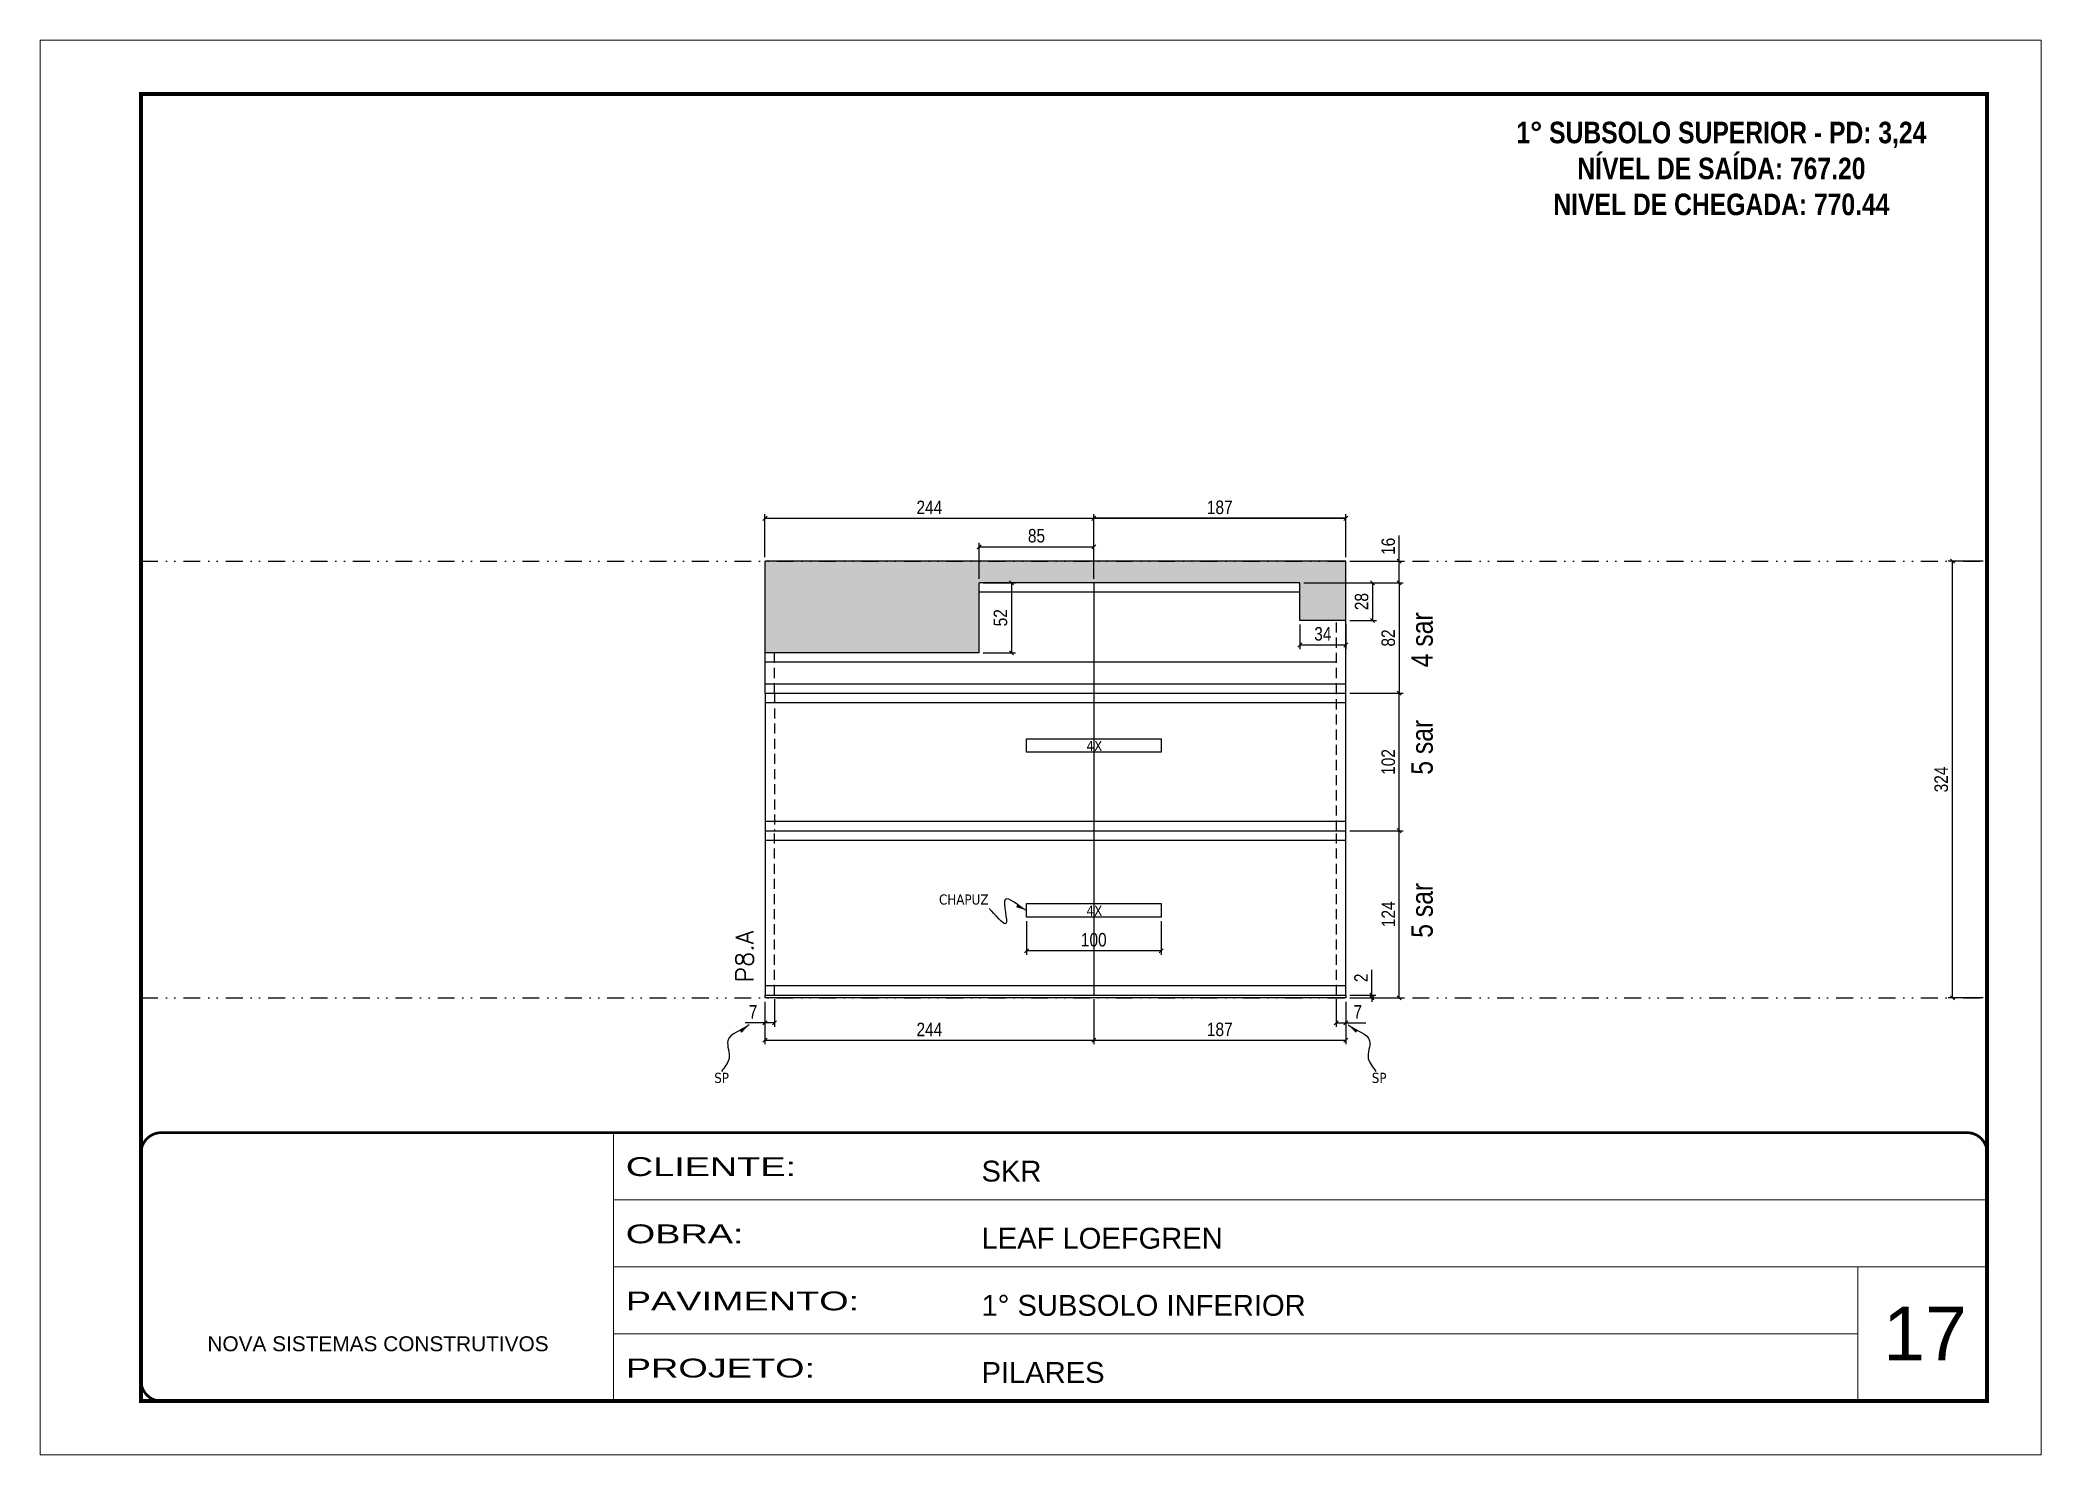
# Model space of a CAD drawing. Extents: x 14400 to 27878, y -21631 to 6985.
# Drawn here: x 14413 to 15898, y 1340 to 2390 of the extents above; entities that cross this region are included whole.
import ezdxf

# ---------------------------------------------------------------- set-up
doc = ezdxf.new("R2010")
doc.units = 0
for name, pattern in [('CONTINUO', [0]), ('DASHED', [0.75, 0.5, -0.25]), ('DIVIDE2', [0.625, 0.25, -0.125, 0, -0.125, 0, -0.125]), ('HIDDEN', [0.375, 0.25, -0.125])]:
    doc.linetypes.add(name, pattern=pattern)
for name, color, linetype, lineweight in [('CARIMBO', 255, 'Continuous', 9), ('Folhas', 255, 'Continuous', 9), ('SARRAFO DE PRESSAO', 251, 'DASHED', 9), ('Texto Seção', 7, 'Continuous', 15)]:
    doc.layers.add(name, color=color, linetype=linetype, lineweight=lineweight)
for name, color, linetype in [('COTA', 241, 'Continuous'), ('NOMENCLATURA', 7, 'Continuous'), ('Nível', 160, 'Continuous'), ('Painéis', 200, 'Continuous'), ('Romaneio', 10, 'Continuous'), ('SARR_2.2x10', 60, 'Continuous'), ('SARR_2.2x7', 40, 'Continuous'), ('Sarrafo de Pressão', 42, 'HIDDEN'), ('texto', 7, 'Continuous')]:
    doc.layers.add(name, color=color, linetype=linetype)
doc.styles.add('ARIAL', font='arial.ttf')
doc.styles.add('ARIAL_NARROW', font='ARIALN.TTF', dxfattribs={"height": 0.2})
doc.styles.add('COTA TECNICA', font='techl___.ttf', dxfattribs={"height": 10})
doc.styles.add('COTA TECNICA-50', font='techl___.ttf', dxfattribs={"height": 10})
doc.styles.add('REGUA-120', font='ROMANS.shx', dxfattribs={"height": 15})
doc.styles.add('ROMANC', font='techb___.ttf', dxfattribs={"height": 2.5})
doc.styles.get("Standard").update_dxf_attribs({"font": 'arial.ttf'})
doc.styles.add('Tecnologia', font='')
doc.styles.get('Tecnologia').set_extended_font_data('Forgotten Futurist')
doc.dimstyles.new('COTA PAINEL-50', dxfattribs={"dimtxt": 10, "dimasz": 3, "dimexe": 3, "dimexo": 3, "dimgap": 3, "dimtad": 1, "dimdec": 1, "dimzin": 12, "dimdsep": 46, "dimtxsty": 'COTA TECNICA-50', "dimblk1": 'OBLIQUE', "dimblk2": 'OBLIQUE', "dimsah": 1, "dimcen": 0.9, "dimclrd": 4, "dimclre": 4, "dimclrt": 240, "dimadec": 1, "dimazin": 3, "dimtfac": 1, "dimtdec": 1, "dimtmove": 0, "dimatfit": 3, "dimfxl": 1, "dimtolj": 1, "dimtzin": 12, "dimarcsym": 0})
doc.dimstyles.new('PAINEL', dxfattribs={"dimtxt": 10, "dimasz": 3, "dimexe": 3, "dimexo": 3, "dimgap": 3, "dimtad": 1, "dimdec": 1, "dimzin": 12, "dimdsep": 46, "dimtxsty": 'COTA TECNICA', "dimblk1": 'OBLIQUE', "dimblk2": 'OBLIQUE', "dimsah": 1, "dimcen": 0.9, "dimclrd": 4, "dimclre": 4, "dimclrt": 240, "dimadec": 1, "dimazin": 3, "dimtfac": 1, "dimtdec": 1, "dimtmove": 0, "dimatfit": 3, "dimfxl": 1, "dimtolj": 1, "dimtzin": 12, "dimarcsym": 0})
doc.dimstyles.get("Standard").update_dxf_attribs({"dimtxt": 0.18, "dimasz": 0.18, "dimexe": 0.18, "dimexo": 0.0625, "dimgap": 0.09, "dimtad": 0, "dimtih": 1, "dimtoh": 1, "dimdec": 4, "dimzin": 0, "dimdsep": 46, "dimtxsty": 'Standard', "dimcen": 0.09, "dimadec": 0, "dimazin": 0, "dimtfac": 1, "dimtdec": 4, "dimtofl": 0, "dimtmove": 0, "dimatfit": 3, "dimfxl": 1, "dimtolj": 1, "dimtzin": 0, "dimarcsym": 0})

msp = doc.modelspace()

# ---------------------------------------------------------------- texts
at = {"layer": 'CARIMBO', "style": 'ARIAL'}
msp.add_text('17', height=40, dxfattribs=at).set_placement((15781.33, 1410.57))
at = {"layer": 'NOMENCLATURA', "style": 'ARIAL_NARROW'}
for s, p in [('4 sar', (15447.06, 1924.97)), ('5 sar', (15447.06, 1845.23)), ('5 sar', (15447.06, 1724.23))]:
    msp.add_text(s, height=16, rotation=90, dxfattribs=at).set_placement(p)
at = {"layer": 'NOMENCLATURA', "color": 2, "insert": (15661.31, 2356.49), "char_height": 16, "attachment_point": 2, "style": 'ROMANC'}
msp.add_mtext_dynamic_manual_height_columns('\\P1° SUBSOLO SUPERIOR - PD: 3,24\\PNÍVEL DE SAÍDA: 767.20\\PNIVEL DE CHEGADA: 770.44', width=432.3511, gutter_width=1, heights=[0], dxfattribs=at)
at = {"layer": 'texto', "color": 0, "char_height": 7.5, "attachment_point": 5}
for s, insert in [('{\\fTahoma|b0|i0|c0|p34;\\C4;4X}', (15195.94, 1866.59)), ('{\\fTahoma|b0|i0|c0|p34;\\C4;CHAPUZ}', (15099, 1752.57)), ('{\\fTahoma|b0|i0|c0|p34;\\C4;4X}', (15195.94, 1744.26)), ('{\\fTahoma|b0|i0|c0|p34;\\C4;SP}', (14919.3, 1620.22)), ('{\\fTahoma|b0|i0|c0|p34;\\C4;SP}', (15407.32, 1620.22))]:
    msp.add_mtext(s, dxfattribs=dict(at, insert=insert))
at = {"layer": 'Texto Seção', "insert": (14942.93, 1690.96), "char_height": 13, "width": 285.3299, "attachment_point": 7, "rotation": 90, "style": 'REGUA-120'}
msp.add_mtext('P8.A', dxfattribs=at)

# ---------------------------------------------------------------- blocks, each defined once
blk = doc.blocks.new('9999999999')
at = {"color": 30, "linetype": 'CONTINUO'}
for p, q in [((98564.6, 34230.2), (98564.6, 34429.4)), ((98564.6, 34379.6), (99584, 34379.6)), ((98564.6, 34329.8), (99488, 34329.8)), ((99584, 34329.8), (99488, 34329.8)), ((99488, 34329.8), (99488, 34230.2)), ((98564.6, 34280), (99488, 34280))]:
    blk.add_line(p, q, dxfattribs=at)
at = {"color": 30, "linetype": 'CONTINUO', "const_width": 2}
blk.add_lwpolyline([(99584, 34230.2), (99584, 34414.4, 0.414214), (99569, 34429.4), (98229, 34429.4, 0.414214), (98214, 34414.4), (98214, 34245.2, 0.414214), (98229, 34230.2), (99584, 34230.2)], format="xyb", dxfattribs=at)
at = {"layer": 'Folhas'}
blk.add_lwpolyline([(98139, 34190.2), (99624, 34190.2), (99624, 35240.2), (98139, 35240.2)], close=True, dxfattribs=at)
at = {"layer": 'Folhas', "color": 30, "const_width": 3}
blk.add_lwpolyline([(98214, 34230.2), (99584, 34230.2), (99584, 35200.2), (98214, 35200.2)], close=True, dxfattribs=at)
at = {"color": 7, "linetype": 'Continuous', "ltscale": 5, "style": 'ARIAL'}
for s, height, p in [('SKR', 15.48, (98837.7, 34393.1)), ('LEAF LOEFGREN', 15.483, (98837.7, 34343.3)), ('1° SUBSOLO INFERIOR', 15.483, (98837.7, 34293.5)), ('NOVA SISTEMAS CONSTRUTIVOS', 11.059, (98263.2, 34267.2)), ('PILARES', 15.48, (98837.7, 34243.7))]:
    blk.add_text(s, height=height, dxfattribs=at).set_placement(p)
at = {"layer": 'Folhas', "color": 7, "style": 'Tecnologia', "width": 1.5}
for s, p in [('CLIENTE:', (98573.7, 34397.2)), ('OBRA:', (98573.7, 34347.3)), ('PAVIMENTO:', (98573.7, 34297.5)), ('PROJETO:', (98573.7, 34247.7))]:
    blk.add_text(s, height=14, dxfattribs=at).set_placement(p)
blk = doc.blocks.new('_Oblique')
at = {"color": 0, "linetype": 'ByBlock', "lineweight": -2}
blk.add_line((-0.5, -0.5), (0.5, 0.5), dxfattribs=at)
blk = doc.blocks.new('*D1032')
at = {"layer": 'COTA', "color": 4, "lineweight": -2, "transparency": 16777216}
for p, q in [((14958.5, 1678.7), (14958.5, 1658.2)), ((14951.5, 1676.7), (14951.5, 1658.2)), ((14951.5, 1661.2), (14936.8, 1661.2)), ((14958.5, 1661.2), (14951.5, 1661.2))]:
    blk.add_line(p, q, dxfattribs=at)
at = {"layer": 'Defpoints', "color": 0, "transparency": 16777216}
for p in [(14951.5, 1679.7), (14958.5, 1681.7), (14951.5, 1661.2)]:
    blk.add_point(p, dxfattribs=at)
at = {"layer": 'COTA', "color": 4, "lineweight": -2, "transparency": 16777216, "xscale": 3, "yscale": 3, "zscale": 3, "rotation": 180}
blk.add_blockref('_Oblique', (14951.5, 1661.2), dxfattribs=at)
at = {"layer": 'COTA', "color": 4, "lineweight": -2, "transparency": 16777216, "xscale": 3, "yscale": 3, "zscale": 3}
blk.add_blockref('_Oblique', (14958.5, 1661.2), dxfattribs=at)
at = {"layer": 'COTA', "color": 240, "transparency": 16777216, "insert": (14942.7, 1669.3), "char_height": 10, "attachment_point": 5, "style": 'COTA TECNICA-50'}
blk.add_mtext('\\A1;7', dxfattribs=at)
blk = doc.blocks.new('*D1033')
at = {"layer": 'COTA', "color": 4, "lineweight": -2, "transparency": 16777216}
for p, q in [((15375.5, 1678.7), (15375.5, 1658.2)), ((15382.5, 1676.7), (15382.5, 1658.2)), ((15375.5, 1661.2), (15382.5, 1661.2)), ((15382.5, 1661.2), (15397.3, 1661.2))]:
    blk.add_line(p, q, dxfattribs=at)
at = {"layer": 'Defpoints', "color": 0, "transparency": 16777216}
for p in [(15375.5, 1681.7), (15382.5, 1679.7), (15382.5, 1661.2)]:
    blk.add_point(p, dxfattribs=at)
at = {"layer": 'COTA', "color": 4, "lineweight": -2, "transparency": 16777216, "xscale": 3, "yscale": 3, "zscale": 3, "rotation": 180}
blk.add_blockref('_Oblique', (15375.5, 1661.2), dxfattribs=at)
at = {"layer": 'COTA', "color": 4, "lineweight": -2, "transparency": 16777216, "xscale": 3, "yscale": 3, "zscale": 3}
blk.add_blockref('_Oblique', (15382.5, 1661.2), dxfattribs=at)
at = {"layer": 'COTA', "color": 240, "transparency": 16777216, "insert": (15391.4, 1669.3), "char_height": 10, "attachment_point": 5, "style": 'COTA TECNICA-50'}
blk.add_mtext('\\A1;7', dxfattribs=at)
blk = doc.blocks.new('*D1034')
at = {"layer": 'Defpoints', "color": 0, "linetype": 'ByBlock', "transparency": 16777216}
for p in [(15382.5, 1803.7), (15422.2, 1803.7), (15382.5, 1679.7)]:
    blk.add_point(p, dxfattribs=at)
at = {"layer": 'Romaneio', "color": 4, "linetype": 'ByBlock', "lineweight": -2, "transparency": 16777216}
for p, q in [((15385.5, 1803.7), (15425.2, 1803.7)), ((15422.2, 1679.7), (15422.2, 1803.7)), ((15385.5, 1679.7), (15425.2, 1679.7))]:
    blk.add_line(p, q, dxfattribs=at)
at = {"layer": 'Romaneio', "color": 4, "linetype": 'ByBlock', "lineweight": -2, "transparency": 16777216, "xscale": 3, "yscale": 3, "zscale": 3}
for p, rotation in [((15422.2, 1803.7), 90), ((15422.2, 1679.7), 270)]:
    blk.add_blockref('_Oblique', p, dxfattribs=dict(at, rotation=rotation))
at = {"layer": 'Romaneio', "color": 240, "linetype": 'ByBlock', "transparency": 16777216, "insert": (15414.1, 1741.7), "char_height": 10, "attachment_point": 5, "rotation": 90, "style": 'COTA TECNICA'}
blk.add_mtext('\\A1;124', dxfattribs=at)
blk = doc.blocks.new('*D1035')
at = {"layer": 'Defpoints', "color": 0, "linetype": 'ByBlock', "transparency": 16777216}
for p in [(15382.5, 1803.7), (15422.2, 1803.7), (15382.5, 1679.7)]:
    blk.add_point(p, dxfattribs=at)
at = {"layer": 'Romaneio', "color": 4, "linetype": 'ByBlock', "lineweight": -2, "transparency": 16777216}
for p, q in [((15385.5, 1803.7), (15425.2, 1803.7)), ((15422.2, 1679.7), (15422.2, 1803.7)), ((15385.5, 1679.7), (15425.2, 1679.7))]:
    blk.add_line(p, q, dxfattribs=at)
at = {"layer": 'Romaneio', "color": 4, "linetype": 'ByBlock', "lineweight": -2, "transparency": 16777216, "xscale": 3, "yscale": 3, "zscale": 3}
for p, rotation in [((15422.2, 1803.7), 90), ((15422.2, 1679.7), 270)]:
    blk.add_blockref('_Oblique', p, dxfattribs=dict(at, rotation=rotation))
at = {"layer": 'Romaneio', "color": 240, "linetype": 'ByBlock', "transparency": 16777216, "insert": (15414.1, 1741.7), "char_height": 10, "attachment_point": 5, "rotation": 90, "style": 'COTA TECNICA'}
blk.add_mtext('\\A1;124', dxfattribs=at)
blk = doc.blocks.new('*D1036')
at = {"layer": 'COTA', "color": 4, "lineweight": -2, "transparency": 16777216}
for p, q in [((15401.8, 1681.7), (15401.8, 1700.5)), ((15385.5, 1681.7), (15404.8, 1681.7)), ((15385.5, 1679.7), (15404.8, 1679.7)), ((15401.8, 1679.7), (15401.8, 1681.7)), ((15401.8, 1679.7), (15401.8, 1676.7))]:
    blk.add_line(p, q, dxfattribs=at)
at = {"layer": 'Defpoints', "color": 0, "transparency": 16777216}
for p in [(15382.5, 1681.7), (15382.5, 1679.7), (15401.8, 1679.7)]:
    blk.add_point(p, dxfattribs=at)
at = {"layer": 'COTA', "color": 4, "lineweight": -2, "transparency": 16777216, "xscale": 3, "yscale": 3, "zscale": 3}
for p, rotation in [((15401.8, 1681.7), 270), ((15401.8, 1679.7), 90)]:
    blk.add_blockref('_Oblique', p, dxfattribs=dict(at, rotation=rotation))
at = {"layer": 'COTA', "color": 240, "transparency": 16777216, "insert": (15393.8, 1694.5), "char_height": 10, "attachment_point": 5, "rotation": 90, "style": 'COTA TECNICA-50'}
blk.add_mtext('\\A1;2', dxfattribs=at)
blk = doc.blocks.new('*D1049')
at = {"layer": 'COTA', "color": 4, "lineweight": -2, "transparency": 16777216}
for p, q in [((15195.5, 1678.7), (15195.5, 1645.2)), ((14951.5, 1676.7), (14951.5, 1645.2)), ((14951.5, 1648.2), (15195.5, 1648.2))]:
    blk.add_line(p, q, dxfattribs=at)
at = {"layer": 'Defpoints', "color": 0, "transparency": 16777216}
for p in [(14951.5, 1679.7), (15195.5, 1681.7), (15195.5, 1648.2)]:
    blk.add_point(p, dxfattribs=at)
at = {"layer": 'COTA', "color": 4, "lineweight": -2, "transparency": 16777216, "xscale": 3, "yscale": 3, "zscale": 3, "rotation": 180}
blk.add_blockref('_Oblique', (14951.5, 1648.2), dxfattribs=at)
at = {"layer": 'COTA', "color": 4, "lineweight": -2, "transparency": 16777216, "xscale": 3, "yscale": 3, "zscale": 3}
blk.add_blockref('_Oblique', (15195.5, 1648.2), dxfattribs=at)
at = {"layer": 'COTA', "color": 240, "transparency": 16777216, "insert": (15073.5, 1656.2), "char_height": 10, "attachment_point": 5, "style": 'COTA TECNICA-50'}
blk.add_mtext('\\A1;244', dxfattribs=at)
blk = doc.blocks.new('*D1050')
at = {"layer": 'COTA', "color": 4, "lineweight": -2, "transparency": 16777216}
for p, q in [((15195.5, 1678.7), (15195.5, 1645.2)), ((15382.5, 1676.7), (15382.5, 1645.2)), ((15195.5, 1648.2), (15382.5, 1648.2))]:
    blk.add_line(p, q, dxfattribs=at)
at = {"layer": 'Defpoints', "color": 0, "transparency": 16777216}
for p in [(15195.5, 1681.7), (15382.5, 1679.7), (15382.5, 1648.2)]:
    blk.add_point(p, dxfattribs=at)
at = {"layer": 'COTA', "color": 4, "lineweight": -2, "transparency": 16777216, "xscale": 3, "yscale": 3, "zscale": 3, "rotation": 180}
blk.add_blockref('_Oblique', (15195.5, 1648.2), dxfattribs=at)
at = {"layer": 'COTA', "color": 4, "lineweight": -2, "transparency": 16777216, "xscale": 3, "yscale": 3, "zscale": 3}
blk.add_blockref('_Oblique', (15382.5, 1648.2), dxfattribs=at)
at = {"layer": 'COTA', "color": 240, "transparency": 16777216, "insert": (15289, 1656.2), "char_height": 10, "attachment_point": 5, "style": 'COTA TECNICA-50'}
blk.add_mtext('\\A1;187', dxfattribs=at)
blk = doc.blocks.new('*D1051')
at = {"layer": 'COTA', "color": 4, "linetype": 'ByBlock', "lineweight": -2, "transparency": 16777216}
for p, q in [((15145.5, 1736.6), (15145.5, 1711.6)), ((15245.5, 1736.6), (15245.5, 1711.6)), ((15245.5, 1714.6), (15145.5, 1714.6))]:
    blk.add_line(p, q, dxfattribs=at)
at = {"layer": 'Defpoints', "color": 0, "linetype": 'ByBlock', "transparency": 16777216}
for p in [(15145.5, 1739.6), (15245.5, 1739.6), (15145.5, 1714.6)]:
    blk.add_point(p, dxfattribs=at)
at = {"layer": 'COTA', "color": 4, "linetype": 'ByBlock', "lineweight": -2, "transparency": 16777216, "xscale": 3, "yscale": 3, "zscale": 3, "rotation": 180}
blk.add_blockref('_Oblique', (15145.5, 1714.6), dxfattribs=at)
at = {"layer": 'COTA', "color": 4, "linetype": 'ByBlock', "lineweight": -2, "transparency": 16777216, "xscale": 3, "yscale": 3, "zscale": 3}
blk.add_blockref('_Oblique', (15245.5, 1714.6), dxfattribs=at)
at = {"layer": 'COTA', "color": 240, "linetype": 'ByBlock', "transparency": 16777216, "insert": (15195.5, 1722.7), "char_height": 10, "attachment_point": 5, "style": 'COTA TECNICA'}
blk.add_mtext('\\A1;100', dxfattribs=at)
blk = doc.blocks.new('*D1060')
at = {"layer": 'COTA', "color": 4, "lineweight": -2, "transparency": 16777216}
for p, q in [((15385.5, 1905.7), (15425.2, 1905.7)), ((15422.2, 1803.7), (15422.2, 1905.7)), ((15385.5, 1803.7), (15425.2, 1803.7))]:
    blk.add_line(p, q, dxfattribs=at)
at = {"layer": 'Defpoints', "color": 0, "transparency": 16777216}
for p in [(15382.5, 1905.7), (15422.2, 1905.7), (15382.5, 1803.7)]:
    blk.add_point(p, dxfattribs=at)
at = {"layer": 'COTA', "color": 4, "lineweight": -2, "transparency": 16777216, "xscale": 3, "yscale": 3, "zscale": 3}
for p, rotation in [((15422.2, 1905.7), 90), ((15422.2, 1803.7), 270)]:
    blk.add_blockref('_Oblique', p, dxfattribs=dict(at, rotation=rotation))
at = {"layer": 'COTA', "color": 240, "transparency": 16777216, "insert": (15414.1, 1854.7), "char_height": 10, "attachment_point": 5, "rotation": 90, "style": 'COTA TECNICA'}
blk.add_mtext('\\A1;102', dxfattribs=at)
blk = doc.blocks.new('*D1061')
at = {"layer": 'COTA', "color": 4, "lineweight": -2, "transparency": 16777216}
for p, q in [((15351.5, 1987.7), (15425.2, 1987.7)), ((15422.2, 1987.7), (15422.2, 1905.7)), ((15385.5, 1905.7), (15425.2, 1905.7))]:
    blk.add_line(p, q, dxfattribs=at)
at = {"layer": 'Defpoints', "color": 0, "transparency": 16777216}
for p in [(15348.5, 1987.7), (15382.5, 1905.7), (15422.2, 1905.7)]:
    blk.add_point(p, dxfattribs=at)
at = {"layer": 'COTA', "color": 4, "lineweight": -2, "transparency": 16777216, "xscale": 3, "yscale": 3, "zscale": 3}
for p, rotation in [((15422.2, 1987.7), 90), ((15422.2, 1905.7), 270)]:
    blk.add_blockref('_Oblique', p, dxfattribs=dict(at, rotation=rotation))
at = {"layer": 'COTA', "color": 240, "transparency": 16777216, "insert": (15414.1, 1946.7), "char_height": 10, "attachment_point": 5, "rotation": 90, "style": 'COTA TECNICA'}
blk.add_mtext('\\A1;82', dxfattribs=at)
blk = doc.blocks.new('*D1062')
at = {"layer": 'COTA', "color": 4, "lineweight": -2, "transparency": 16777216}
for p, q in [((14951.5, 2006.7), (14951.5, 2038.5)), ((14951.5, 2035.5), (15195.5, 2035.5)), ((15195.5, 1990.7), (15195.5, 2038.5))]:
    blk.add_line(p, q, dxfattribs=at)
at = {"layer": 'Defpoints', "color": 0, "transparency": 16777216}
for p in [(15195.5, 2035.5), (14951.5, 2003.7), (15195.5, 1987.7)]:
    blk.add_point(p, dxfattribs=at)
at = {"layer": 'COTA', "color": 4, "lineweight": -2, "transparency": 16777216, "xscale": 3, "yscale": 3, "zscale": 3, "rotation": 180}
blk.add_blockref('_Oblique', (14951.5, 2035.5), dxfattribs=at)
at = {"layer": 'COTA', "color": 4, "lineweight": -2, "transparency": 16777216, "xscale": 3, "yscale": 3, "zscale": 3}
blk.add_blockref('_Oblique', (15195.5, 2035.5), dxfattribs=at)
at = {"layer": 'COTA', "color": 240, "transparency": 16777216, "insert": (15073.5, 2043.6), "char_height": 10, "attachment_point": 5, "style": 'COTA TECNICA'}
blk.add_mtext('\\A1;244', dxfattribs=at)
blk = doc.blocks.new('*D1063')
at = {"layer": 'COTA', "color": 4, "lineweight": -2, "transparency": 16777216}
for p, q in [((15195.5, 1990.7), (15195.5, 2038.5)), ((15195.5, 2035.5), (15382.5, 2035.5)), ((15382.5, 2006.7), (15382.5, 2038.5))]:
    blk.add_line(p, q, dxfattribs=at)
at = {"layer": 'Defpoints', "color": 0, "transparency": 16777216}
for p in [(15382.5, 2035.5), (15382.5, 2003.7), (15195.5, 1987.7)]:
    blk.add_point(p, dxfattribs=at)
at = {"layer": 'COTA', "color": 4, "lineweight": -2, "transparency": 16777216, "xscale": 3, "yscale": 3, "zscale": 3, "rotation": 180}
blk.add_blockref('_Oblique', (15195.5, 2035.5), dxfattribs=at)
at = {"layer": 'COTA', "color": 4, "lineweight": -2, "transparency": 16777216, "xscale": 3, "yscale": 3, "zscale": 3}
blk.add_blockref('_Oblique', (15382.5, 2035.5), dxfattribs=at)
at = {"layer": 'COTA', "color": 240, "transparency": 16777216, "insert": (15289, 2043.6), "char_height": 10, "attachment_point": 5, "style": 'COTA TECNICA'}
blk.add_mtext('\\A1;187', dxfattribs=at)
blk = doc.blocks.new('*D1064')
at = {"layer": 'COTA', "color": 4, "lineweight": -2, "transparency": 16777216}
for p, q in [((15195.5, 1990.7), (15195.5, 2038.5)), ((15382.5, 2035.5), (15195.5, 2035.5)), ((15382.5, 2006.7), (15382.5, 2038.5))]:
    blk.add_line(p, q, dxfattribs=at)
at = {"layer": 'Defpoints', "color": 0, "transparency": 16777216}
for p in [(15195.5, 2035.5), (15382.5, 2003.7), (15195.5, 1987.7)]:
    blk.add_point(p, dxfattribs=at)
at = {"layer": 'COTA', "color": 4, "lineweight": -2, "transparency": 16777216, "xscale": 3, "yscale": 3, "zscale": 3, "rotation": 180}
blk.add_blockref('_Oblique', (15195.5, 2035.5), dxfattribs=at)
at = {"layer": 'COTA', "color": 4, "lineweight": -2, "transparency": 16777216, "xscale": 3, "yscale": 3, "zscale": 3}
blk.add_blockref('_Oblique', (15382.5, 2035.5), dxfattribs=at)
at = {"layer": 'COTA', "color": 240, "transparency": 16777216, "insert": (15289, 2043.6), "char_height": 10, "attachment_point": 5, "style": 'COTA TECNICA'}
blk.add_mtext('\\A1;187', dxfattribs=at)
blk = doc.blocks.new('*D1067')
at = {"layer": 'COTA', "color": 4, "lineweight": -2, "transparency": 16777216}
for p, q in [((15348.5, 1956.7), (15348.5, 1938.5)), ((15382.5, 1956.7), (15382.5, 1938.5)), ((15348.5, 1941.5), (15382.5, 1941.5))]:
    blk.add_line(p, q, dxfattribs=at)
at = {"layer": 'Defpoints', "color": 0, "transparency": 16777216}
for p in [(15348.5, 1959.7), (15382.5, 1959.7), (15382.5, 1941.5)]:
    blk.add_point(p, dxfattribs=at)
at = {"layer": 'COTA', "color": 4, "lineweight": -2, "transparency": 16777216, "xscale": 3, "yscale": 3, "zscale": 3, "rotation": 180}
blk.add_blockref('_Oblique', (15348.5, 1941.5), dxfattribs=at)
at = {"layer": 'COTA', "color": 4, "lineweight": -2, "transparency": 16777216, "xscale": 3, "yscale": 3, "zscale": 3}
blk.add_blockref('_Oblique', (15382.5, 1941.5), dxfattribs=at)
at = {"layer": 'COTA', "color": 240, "transparency": 16777216, "insert": (15365.5, 1949.7), "char_height": 10, "attachment_point": 5, "style": 'COTA TECNICA'}
blk.add_mtext('\\A1;34', dxfattribs=at)
blk = doc.blocks.new('*D1068')
at = {"layer": 'COTA', "color": 4, "lineweight": -2, "transparency": 16777216}
for p, q in [((15351.5, 1987.7), (15405.4, 1987.7)), ((15402.4, 1987.7), (15402.4, 1959.7)), ((15385.5, 1959.7), (15405.4, 1959.7))]:
    blk.add_line(p, q, dxfattribs=at)
at = {"layer": 'Defpoints', "color": 0, "transparency": 16777216}
for p in [(15348.5, 1987.7), (15382.5, 1959.7), (15402.4, 1959.7)]:
    blk.add_point(p, dxfattribs=at)
at = {"layer": 'COTA', "color": 4, "lineweight": -2, "transparency": 16777216, "xscale": 3, "yscale": 3, "zscale": 3}
for p, rotation in [((15402.4, 1987.7), 90), ((15402.4, 1959.7), 270)]:
    blk.add_blockref('_Oblique', p, dxfattribs=dict(at, rotation=rotation))
at = {"layer": 'COTA', "color": 240, "transparency": 16777216, "insert": (15394.3, 1973.7), "char_height": 10, "attachment_point": 5, "rotation": 90, "style": 'COTA TECNICA'}
blk.add_mtext('\\A1;28', dxfattribs=at)
blk = doc.blocks.new('*D1069')
at = {"layer": 'COTA', "color": 4, "lineweight": -2, "transparency": 16777216}
for p, q in [((15422.2, 2003.7), (15422.2, 2022.7)), ((15385.5, 2003.7), (15425.2, 2003.7)), ((15422.2, 1987.7), (15422.2, 2003.7)), ((15351.5, 1987.7), (15425.2, 1987.7))]:
    blk.add_line(p, q, dxfattribs=at)
at = {"layer": 'Defpoints', "color": 0, "transparency": 16777216}
for p in [(15382.5, 2003.7), (15422.2, 2003.7), (15348.5, 1987.7)]:
    blk.add_point(p, dxfattribs=at)
at = {"layer": 'COTA', "color": 4, "lineweight": -2, "transparency": 16777216, "xscale": 3, "yscale": 3, "zscale": 3}
for p, rotation in [((15422.2, 2003.7), 90), ((15422.2, 1987.7), 270)]:
    blk.add_blockref('_Oblique', p, dxfattribs=dict(at, rotation=rotation))
at = {"layer": 'COTA', "color": 240, "transparency": 16777216, "insert": (15414.1, 2014.7), "char_height": 10, "attachment_point": 5, "rotation": 90, "style": 'COTA TECNICA'}
blk.add_mtext('\\A1;16', dxfattribs=at)
blk = doc.blocks.new('*D2663')
at = {"layer": 'COTA', "color": 4, "lineweight": -2, "transparency": 16777216}
for p, q in [((15855.5, 2003.7), (15829.7, 2003.7)), ((15832.7, 1679.7), (15832.7, 2003.7)), ((15855.5, 1679.7), (15829.7, 1679.7))]:
    blk.add_line(p, q, dxfattribs=at)
at = {"layer": 'Defpoints', "color": 0, "transparency": 16777216}
for p in [(15832.7, 2003.7), (15858.5, 2003.7), (15858.5, 1679.7)]:
    blk.add_point(p, dxfattribs=at)
at = {"layer": 'COTA', "color": 4, "lineweight": -2, "transparency": 16777216, "xscale": 3, "yscale": 3, "zscale": 3}
for p, rotation in [((15832.7, 2003.7), 90), ((15832.7, 1679.7), 270)]:
    blk.add_blockref('_Oblique', p, dxfattribs=dict(at, rotation=rotation))
at = {"layer": 'COTA', "color": 240, "transparency": 16777216, "insert": (15824.5, 1841.7), "char_height": 10, "attachment_point": 5, "rotation": 90, "style": 'COTA TECNICA'}
blk.add_mtext('\\A1;324', dxfattribs=at)
blk = doc.blocks.new('*D3424')
at = {"layer": 'COTA', "color": 4, "lineweight": -2, "transparency": 16777216}
for p, q in [((15113.5, 1987.7), (15137.4, 1987.7)), ((15134.4, 1987.7), (15134.4, 1935.7)), ((15113.5, 1935.7), (15137.4, 1935.7))]:
    blk.add_line(p, q, dxfattribs=at)
at = {"layer": 'Defpoints', "color": 0, "transparency": 16777216}
for p in [(15110.5, 1987.7), (15110.5, 1935.7), (15134.4, 1935.7)]:
    blk.add_point(p, dxfattribs=at)
at = {"layer": 'COTA', "color": 4, "lineweight": -2, "transparency": 16777216, "xscale": 3, "yscale": 3, "zscale": 3}
for p, rotation in [((15134.4, 1987.7), 90), ((15134.4, 1935.7), 270)]:
    blk.add_blockref('_Oblique', p, dxfattribs=dict(at, rotation=rotation))
at = {"layer": 'COTA', "color": 240, "transparency": 16777216, "insert": (15126.3, 1961.7), "char_height": 10, "attachment_point": 5, "rotation": 90, "style": 'COTA TECNICA'}
blk.add_mtext('\\A1;52', dxfattribs=at)
blk = doc.blocks.new('*D3425')
at = {"layer": 'COTA', "color": 4, "lineweight": -2, "transparency": 16777216}
for p, q in [((15110.5, 1990.7), (15110.5, 2017.4)), ((15110.5, 2014.4), (15195.5, 2014.4)), ((15195.5, 1990.7), (15195.5, 2017.4))]:
    blk.add_line(p, q, dxfattribs=at)
at = {"layer": 'Defpoints', "color": 0, "transparency": 16777216}
for p in [(15195.5, 2014.4), (15110.5, 1987.7), (15195.5, 1987.7)]:
    blk.add_point(p, dxfattribs=at)
at = {"layer": 'COTA', "color": 4, "lineweight": -2, "transparency": 16777216, "xscale": 3, "yscale": 3, "zscale": 3, "rotation": 180}
blk.add_blockref('_Oblique', (15110.5, 2014.4), dxfattribs=at)
at = {"layer": 'COTA', "color": 4, "lineweight": -2, "transparency": 16777216, "xscale": 3, "yscale": 3, "zscale": 3}
blk.add_blockref('_Oblique', (15195.5, 2014.4), dxfattribs=at)
at = {"layer": 'COTA', "color": 240, "transparency": 16777216, "insert": (15153, 2022.5), "char_height": 10, "attachment_point": 5, "style": 'COTA TECNICA'}
blk.add_mtext('\\A1;85', dxfattribs=at)

# ---------------------------------------------------------------- dimensions: what is measured, and where the dimension line sits
at = {"layer": 'COTA'}
for base, p1, p2, dimstyle, picture, middle in [((15195.55, 2035.53), (14951.55, 2003.71), (15195.55, 1987.71), 'PAINEL', '*D1062', (15073.55, 2043.61)), ((15195.55, 2014.4), (15110.55, 1987.71), (15195.55, 1987.71), 'PAINEL', '*D3425', (15153.05, 2022.53)), ((15382.55, 1941.47), (15348.55, 1959.71), (15382.55, 1959.71), 'PAINEL', '*D1067', (15365.55, 1949.69)), ((15195.55, 1648.15), (14951.55, 1679.71), (15195.55, 1681.71), 'COTA PAINEL-50', '*D1049', (15073.55, 1656.23)), ((15382.55, 1648.15), (15195.55, 1681.71), (15382.55, 1679.71), 'COTA PAINEL-50', '*D1050', (15289.05, 1656.25)), ((15382.55, 1661.2), (15375.55, 1681.71), (15382.55, 1679.71), 'COTA PAINEL-50', '*D1033', (15391.41, 1669.27))]:
    dim = msp.add_linear_dim(base=base, p1=p1, p2=p2, dimstyle=dimstyle, dxfattribs=at)
    dim.commit()
    dim.dimension.update_dxf_attribs({"geometry": picture, "text_midpoint": middle})
for base, p1, p2, picture in [((15382.55, 2035.53), (15195.55, 1987.71), (15382.55, 2003.71), '*D1063'), ((15195.55, 2035.53), (15382.55, 2003.71), (15195.55, 1987.71), '*D1064')]:
    dim = msp.add_linear_dim(base=base, p1=p1, p2=p2, dimstyle='PAINEL', override={"dimtmove": 1}, dxfattribs=at)
    dim.commit()
    dim.dimension.update_dxf_attribs({"geometry": picture, "text_midpoint": (15289.05, 2043.63)})
for base, p1, p2, angle, dimstyle, picture, middle in [((15422.19, 2003.71), (15348.55, 1987.71), (15382.55, 2003.71), 90, 'PAINEL', '*D1069', (15414.08, 2014.72)), ((15832.72, 2003.71), (15858.47, 1679.71), (15858.47, 2003.71), 90, 'PAINEL', '*D2663', (15824.5, 1841.71)), ((15134.42, 1935.71), (15110.55, 1987.71), (15110.55, 1935.71), 90, 'PAINEL', '*D3424', (15126.31, 1961.71)), ((15422.19, 1905.71), (15348.55, 1987.71), (15382.55, 1905.71), 90, 'PAINEL', '*D1061', (15414.09, 1946.71)), ((15402.4, 1959.71), (15348.55, 1987.71), (15382.55, 1959.71), 90, 'PAINEL', '*D1068', (15394.3, 1973.71)), ((15422.19, 1905.71), (15382.55, 1803.71), (15382.55, 1905.71), 90, 'PAINEL', '*D1060', (15414.08, 1854.71)), ((14951.55, 1661.2), (14958.55, 1681.71), (14951.55, 1679.71), 180, 'COTA PAINEL-50', '*D1032', (14942.68, 1669.27))]:
    dim = msp.add_linear_dim(base=base, p1=p1, p2=p2, angle=angle, dimstyle=dimstyle, dxfattribs=at)
    dim.commit()
    dim.dimension.update_dxf_attribs({"geometry": picture, "text_midpoint": middle})
at = {"layer": 'COTA', "linetype": 'ByBlock'}
dim = msp.add_linear_dim(base=(15145.55, 1714.63), p1=(15245.55, 1739.55), p2=(15145.55, 1739.55), dimstyle='PAINEL', dxfattribs=at)
dim.commit()
dim.dimension.update_dxf_attribs({"geometry": '*D1051', "text_midpoint": (15195.55, 1722.73)})
at = {"layer": 'COTA'}
dim = msp.add_linear_dim(base=(15401.8, 1679.71), p1=(15382.55, 1681.71), p2=(15382.55, 1679.71), angle=90, dimstyle='COTA PAINEL-50', dxfattribs=at)
dim.commit()
dim.dimension.update_dxf_attribs({"geometry": '*D1036', "text_midpoint": (15401.8, 1694.46), "dimtype": 160})
at = {"layer": 'Romaneio', "linetype": 'ByBlock'}
for picture in ['*D1034', '*D1035']:
    dim = msp.add_aligned_dim(p1=(15382.55, 1679.71), p2=(15382.55, 1803.71), distance=-39.64, dimstyle='PAINEL', dxfattribs=at)
    dim.commit()
    dim.dimension.update_dxf_attribs({"geometry": picture, "text_midpoint": (15414.11, 1741.71)})

# ---------------------------------------------------------------- hatches: boundary and pattern name
at = {"layer": 'COTA'}
h = msp.add_hatch(dxfattribs=at)
h.set_pattern_fill('AR-CONC', color=256, scale=0.03)
h.paths.add_polyline_path([(15110.55, 1987.71), (15348.55, 1987.71), (15348.55, 1959.71), (15382.55, 1959.71), (15382.55, 2003.71), (14951.55, 2003.71), (14951.55, 1935.71), (15110.55, 1935.71)])

# ---------------------------------------------------------------- linework, layer by layer
for p, q in [((15382.55, 2003.71), (14951.55, 2003.71)), ((14951.55, 1935.71), (14951.55, 2003.71)), ((15382.55, 1959.71), (15382.55, 2003.71))]:
    msp.add_line(p, q, dxfattribs=at)
at = {"layer": 'Nível', "color": 4, "linetype": 'DIVIDE2', "ltscale": 50}
for p, q in [((14488.47, 2003.71), (15858.47, 2003.71)), ((14488.47, 1679.71), (15858.47, 1679.71))]:
    msp.add_line(p, q, dxfattribs=at)
at = {"layer": 'Painéis'}
for p, q in [((15348.55, 1987.71), (15110.55, 1987.71)), ((15110.55, 1935.71), (15110.55, 1987.71)), ((15195.55, 1987.71), (15195.55, 1681.71)), ((15348.55, 1959.71), (15348.55, 1987.71)), ((15382.55, 1959.71), (15348.55, 1959.71)), ((15382.55, 1905.71), (15382.55, 1959.71)), ((14951.55, 1905.71), (14951.55, 1935.71)), ((15110.55, 1935.71), (14951.55, 1935.71)), ((14951.55, 1905.71), (15382.55, 1905.71)), ((14951.55, 1905.71), (14951.55, 1803.71)), ((15382.55, 1803.71), (15382.55, 1905.71)), ((15382.55, 1831.71), (15382.55, 1831.71)), ((14951.55, 1803.71), (15382.55, 1803.71)), ((14951.55, 1803.71), (14951.55, 1681.71)), ((14951.55, 1803.71), (14951.55, 1803.71)), ((15382.55, 1681.71), (15382.55, 1803.71)), ((14951.55, 1681.71), (15382.55, 1681.71))]:
    msp.add_line(p, q, dxfattribs=at)
msp.add_lwpolyline([(15382.55, 1679.71), (14951.55, 1679.71), (14951.55, 1681.71), (15382.55, 1681.71)], close=True, dxfattribs=at)
at = {"layer": 'SARR_2.2x10'}
for points in [[(15145.55, 1871.88), (15245.55, 1871.88), (15245.55, 1861.88), (15145.55, 1861.88)], [(15145.55, 1749.55), (15245.55, 1749.55), (15245.55, 1739.55), (15145.55, 1739.55)]]:
    msp.add_lwpolyline(points, close=True, dxfattribs=at)
at = {"layer": 'SARR_2.2x7'}
for p, q in [((15348.55, 1980.71), (15110.55, 1980.71)), ((15195.55, 1928.71), (14951.55, 1928.71)), ((15375.55, 1928.71), (15195.55, 1928.71)), ((14951.55, 1912.71), (15195.55, 1912.71)), ((15195.55, 1912.71), (15382.55, 1912.71)), ((14951.55, 1898.71), (15195.55, 1898.71)), ((15195.55, 1898.71), (15382.55, 1898.71)), ((14951.55, 1810.71), (15195.55, 1810.71)), ((15195.55, 1810.71), (15382.55, 1810.71)), ((14951.55, 1796.71), (15195.55, 1796.71)), ((15195.55, 1796.71), (15382.55, 1796.71)), ((14951.55, 1688.71), (15195.55, 1688.71)), ((15195.55, 1688.71), (15382.55, 1688.71))]:
    msp.add_line(p, q, dxfattribs=at)
at = {"layer": 'Sarrafo de Pressão', "ltscale": 30}
for p, q in [((15375.55, 1905.71), (15375.55, 1959.71)), ((14958.55, 1905.71), (14958.55, 1935.71)), ((14958.55, 1905.71), (14958.55, 1803.71)), ((15375.55, 1803.71), (15375.55, 1905.71)), ((14958.55, 1681.71), (14958.55, 1803.71)), ((15375.55, 1681.71), (15375.55, 1803.71))]:
    msp.add_line(p, q, dxfattribs=at)

# ---------------------------------------------------------------- block references
at = {"layer": 'SARRAFO DE PRESSAO', "color": 6, "linetype": 'ByBlock'}
msp.add_blockref('9999999999', (-83725.51, -32849.78), dxfattribs=at)

msp.set_redraw_order([(e.dxf.handle, doc.entitydb.next_handle()) for e in msp.query("TEXT MTEXT ATTDEF DIMENSION ARC_DIMENSION")])  # texts and dimensions are drawn at this point

# ---------------------------------------------------------------- leaders
at = {"layer": 'COTA', "path_type": 1}
for points in [[(15145.55, 1744.55), (15129.76, 1752.57), (15130.35, 1734.7), (15117.91, 1745.84)], [(14939.72, 1659.53), (14923.93, 1647.69), (14924.86, 1634.69), (14919.3, 1624.91)], [(15384.37, 1659.53), (15400.16, 1647.69), (15399.23, 1634.69), (15404.79, 1624.91)]]:
    msp.add_leader(points, dimstyle='Standard', override={"dimasz": 8}, dxfattribs=at)

doc.saveas('drawing.dxf')
